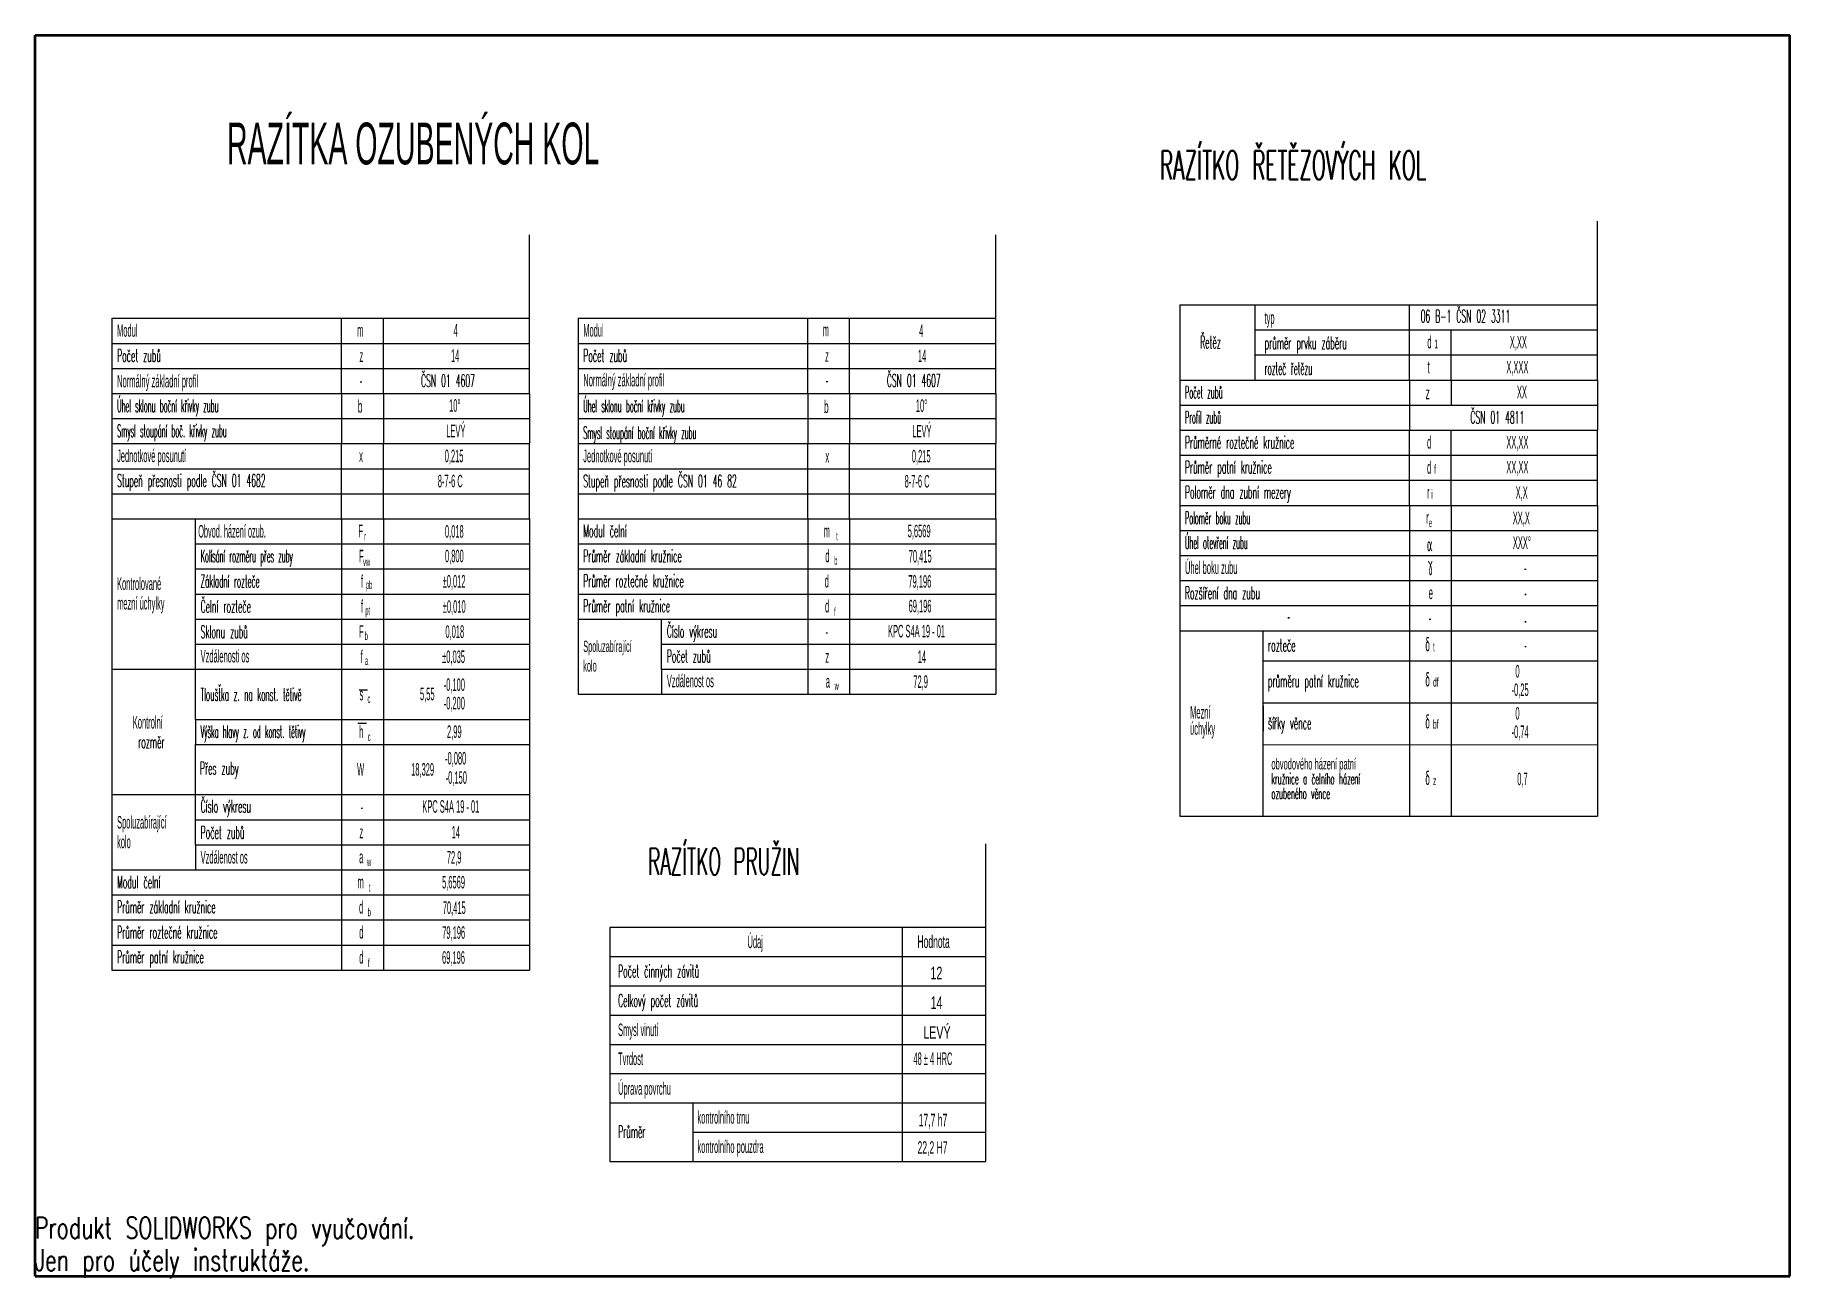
# Paper-space layout 'Razítka' of a CAD drawing. Header units: millimetres. Extents: x 0 to 420, y 0 to 297.
import ezdxf

# ---------------------------------------------------------------- set-up
doc = ezdxf.new("R2010")
doc.units = ezdxf.units.MM
doc.layers.add('1_-_SILNA', color=7, linetype='Continuous', lineweight=25)
doc.layers.add('2_-_SLABA', color=7, linetype='Continuous')
doc.styles.add('SLDTEXTSTYLE0', font='TXT', dxfattribs={"width": 0.44673, "bigfont": 'bigfont'})
doc.styles.add('SLDTEXTSTYLE1', font='TXT', dxfattribs={"width": 0.44673})
doc.styles.add('SLDTEXTSTYLE10', font='TXT', dxfattribs={"width": 0.7, "bigfont": 'bigfont'})
doc.styles.add('SLDTEXTSTYLE13', font='TXT', dxfattribs={"width": 0.510549, "bigfont": 'bigfont'})
doc.styles.add('SLDTEXTSTYLE14', font='TXT', dxfattribs={"width": 0.638186})
doc.styles.add('SLDTEXTSTYLE2', font='TXT', dxfattribs={"width": 0.414821})
doc.styles.add('SLDTEXTSTYLE3', font='TXT', dxfattribs={"width": 0.382911, "bigfont": 'bigfont'})
doc.styles.add('SLDTEXTSTYLE4', font='TXT', dxfattribs={"width": 0.414821, "bigfont": 'bigfont'})
doc.styles.add('SLDTEXTSTYLE5', font='TXT', dxfattribs={"width": 0.382911})
doc.styles.add('SLDTEXTSTYLE6', font='TXT', dxfattribs={"width": 0.510549})

psp = doc.layouts.new('Razítka')

# ---------------------------------------------------------------- texts
at = {"color": 7, "linetype": 'Continuous', "lineweight": 0, "char_height": 3, "attachment_point": 1}
for s, insert, style in [('4', (100.25, 228.05), 'SLDTEXTSTYLE1'), ('14', (99.62, 221.98), 'SLDTEXTSTYLE1'), ('ČSN 01 4607', (92.45, 216.01), 'SLDTEXTSTYLE0'), ('10°', (99.16, 210.07), 'SLDTEXTSTYLE1'), ('LEVÝ', (98.49, 203.97), 'SLDTEXTSTYLE1'), ('0,215', (98.12, 198), 'SLDTEXTSTYLE1'), ('8-7-6 C', (96.46, 191.98), 'SLDTEXTSTYLE1'), ('0,018', (98.17, 179.93), 'SLDTEXTSTYLE1'), ('0,800', (98.19, 174.05), 'SLDTEXTSTYLE1'), ('±0,012', (97.63, 168), 'SLDTEXTSTYLE1'), ('±0,010', (97.66, 161.95), 'SLDTEXTSTYLE1'), ('0,018', (98.29, 155.95), 'SLDTEXTSTYLE1'), ('±0,035', (97.51, 149.93), 'SLDTEXTSTYLE1'), ('-0,100', (97.88, 143.25), 'SLDTEXTSTYLE1'), ('5,55', (92.2, 141.02), 'SLDTEXTSTYLE1'), ('-0,200', (97.88, 138.83), 'SLDTEXTSTYLE1'), ('2,99', (98.67, 132.01), 'SLDTEXTSTYLE1'), ('18,329', (90.09, 122.97), 'SLDTEXTSTYLE1'), ('-0,080', (98.2, 125.64), 'SLDTEXTSTYLE1'), ('-0,150', (98.35, 121.02), 'SLDTEXTSTYLE1'), ('KPC S4A 19 - 01', (92.76, 114.1), 'SLDTEXTSTYLE1'), ('14', (99.78, 107.95), 'SLDTEXTSTYLE1'), ('72,9', (98.63, 101.92), 'SLDTEXTSTYLE1'), ('5,6569', (97.49, 95.98), 'SLDTEXTSTYLE1'), ('70,415', (97.66, 89.88), 'SLDTEXTSTYLE1'), ('79,196', (97.52, 83.93), 'SLDTEXTSTYLE1'), ('69,196', (97.48, 77.96), 'SLDTEXTSTYLE1')]:
    psp.add_mtext(s, dxfattribs=dict(at, insert=insert, style=style))
at = {"color": 7, "linetype": 'Continuous', "char_height": 5.1381, "attachment_point": 1, "style": 'SLDTEXTSTYLE10'}
for s, insert in [('Produkt SOLIDWORKS pro vyučování.', (0, 14.33)), ('Jen pro účely instruktáže.', (0, 6.62))]:
    psp.add_mtext(s, dxfattribs=dict(at, insert=insert))
at = {"layer": '1_-_SILNA', "color": 7, "attachment_point": 1}
for s, insert, char_height, style in [('RAZÍTKA OZUBENÝCH KOL', (46, 276.27), 10, 'SLDTEXTSTYLE6'), ('RAZÍTKO ŘETĚZOVÝCH KOL', (269.3, 269.55), 6.8792, 'SLDTEXTSTYLE13'), ('4', (211.67, 227.99), 3, 'SLDTEXTSTYLE1'), ('X,XX', (353.05, 225.22), 3, 'SLDTEXTSTYLE1'), ('14', (211.38, 221.95), 3, 'SLDTEXTSTYLE1'), ('10°', (210.89, 210.04), 3, 'SLDTEXTSTYLE1'), ('XX', (354.75, 213.28), 3, 'SLDTEXTSTYLE1'), ('LEVÝ', (210.05, 203.93), 3, 'SLDTEXTSTYLE1'), ('0,215', (209.92, 197.95), 3, 'SLDTEXTSTYLE1'), ('XX,XX', (352.22, 201.24), 3, 'SLDTEXTSTYLE1'), ('XX,XX', (352.22, 195.32), 3, 'SLDTEXTSTYLE1'), ('8-7-6 C', (208.19, 191.93), 3, 'SLDTEXTSTYLE1'), ('X,X', (354.45, 189.24), 3, 'SLDTEXTSTYLE1'), ('XX,X', (353.75, 183.15), 3, 'SLDTEXTSTYLE1'), ('5,6569', (208.93, 180.02), 3, 'SLDTEXTSTYLE1'), ('XXX°', (353.78, 177.26), 3, 'SLDTEXTSTYLE1'), ('70,415', (209.18, 173.99), 3, 'SLDTEXTSTYLE1'), ('79,196', (209.1, 167.96), 3, 'SLDTEXTSTYLE1'), ('69,196', (209.14, 162.06), 3, 'SLDTEXTSTYLE1'), ('KPC S4A 19 - 01', (204.22, 156.06), 3, 'SLDTEXTSTYLE1'), ('14', (211.33, 149.93), 3, 'SLDTEXTSTYLE1'), ('72,9', (210.28, 143.99), 3, 'SLDTEXTSTYLE1'), ('0', (354.38, 146.46), 3, 'SLDTEXTSTYLE1'), ('-0,25', (353.47, 142.05), 3, 'SLDTEXTSTYLE1'), ('0', (354.38, 136.4), 3, 'SLDTEXTSTYLE1'), ('-0,74', (353.47, 131.98), 3, 'SLDTEXTSTYLE1'), ('0,7', (354.82, 120.7), 3, 'SLDTEXTSTYLE1'), ('RAZÍTKO PRUŽIN', (146.76, 102.62), 6.35, 'SLDTEXTSTYLE13'), ('12', (214.38, 74.26), 3, 'SLDTEXTSTYLE14'), ('14', (214.41, 67.13), 3, 'SLDTEXTSTYLE14'), ('LEVÝ', (212.67, 59.99), 3, 'SLDTEXTSTYLE14'), ('48 ± 4 HRC', (210.29, 53.74), 3, 'SLDTEXTSTYLE1'), ('17,7 h7', (211.57, 39.04), 3, 'SLDTEXTSTYLE6'), ('22,2 H7', (211.29, 32.48), 3, 'SLDTEXTSTYLE6')]:
    psp.add_mtext(s, dxfattribs=dict(at, insert=insert, char_height=char_height, style=style))
at = {"layer": '1_-_SILNA', "char_height": 3, "attachment_point": 1}
for s, insert, style in [('X,XXX', (352.22, 219.24), 'SLDTEXTSTYLE1'), ('ČSN 01 4607', (203.93, 216.05), 'SLDTEXTSTYLE0')]:
    psp.add_mtext(s, dxfattribs=dict(at, insert=insert, style=style))

# ---------------------------------------------------------------- blocks, each defined once
blk = doc.blocks.new('SW_NOTE_0_62')
at = {"layer": '1_-_SILNA', "color": 0, "insert": (0, 3.87), "char_height": 3, "attachment_point": 1, "style": 'SLDTEXTSTYLE1'}
blk.add_mtext('Jednotkové posunutí', dxfattribs=at)
blk = doc.blocks.new('SW_NOTE_0_63')
at = {"layer": '1_-_SILNA', "color": 0, "insert": (0, 3.87), "char_height": 3, "attachment_point": 1, "style": 'SLDTEXTSTYLE1'}
blk.add_mtext('x', dxfattribs=at)
blk = doc.blocks.new('SW_NOTE_0_64')
at = {"layer": '1_-_SILNA', "color": 0, "insert": (0, 3.87), "char_height": 3, "attachment_point": 1, "style": 'SLDTEXTSTYLE0'}
blk.add_mtext('Stupeň přesnosti podle ČSN 01 46 82', dxfattribs=at)
blk = doc.blocks.new('SW_NOTE_0_65')
at = {"layer": '1_-_SILNA', "color": 0, "insert": (0, 3.87), "char_height": 3, "attachment_point": 1, "style": 'SLDTEXTSTYLE3'}
blk.add_mtext('Smysl stoupání boční křivky zubu', dxfattribs=at)
blk = doc.blocks.new('SW_NOTE_0_66')
at = {"layer": '1_-_SILNA', "color": 0, "insert": (0, 3.87), "char_height": 3, "attachment_point": 1, "style": 'SLDTEXTSTYLE6'}
blk.add_mtext('b', dxfattribs=at)
blk = doc.blocks.new('SW_NOTE_0_67')
at = {"layer": '1_-_SILNA', "color": 0, "insert": (0, 3.87), "char_height": 3, "attachment_point": 1, "style": 'SLDTEXTSTYLE2'}
blk.add_mtext('Normálný základní profil', dxfattribs=at)
blk = doc.blocks.new('SW_NOTE_0_68')
at = {"layer": '1_-_SILNA', "color": 0, "insert": (0, 3.87), "char_height": 3, "attachment_point": 1, "style": 'SLDTEXTSTYLE3'}
blk.add_mtext('Úhel sklonu boční křivky zubu', dxfattribs=at)
blk = doc.blocks.new('SW_NOTE_0_69')
at = {"layer": '1_-_SILNA', "color": 0, "insert": (0, 3.87), "char_height": 3, "attachment_point": 1, "style": 'SLDTEXTSTYLE0'}
blk.add_mtext('Počet zubů', dxfattribs=at)
blk = doc.blocks.new('SW_NOTE_0_70')
at = {"layer": '1_-_SILNA', "color": 0, "insert": (0, 3.87), "char_height": 3, "attachment_point": 1, "style": 'SLDTEXTSTYLE1'}
blk.add_mtext('Modul', dxfattribs=at)
blk = doc.blocks.new('SW_NOTE_0_71')
at = {"layer": '1_-_SILNA', "color": 0, "insert": (0, 3.87), "char_height": 3, "attachment_point": 1, "style": 'SLDTEXTSTYLE1'}
blk.add_mtext('-', dxfattribs=at)
blk = doc.blocks.new('SW_NOTE_0_72')
at = {"layer": '1_-_SILNA', "color": 0, "insert": (0, 3.87), "char_height": 3, "attachment_point": 1, "style": 'SLDTEXTSTYLE1'}
blk.add_mtext('m', dxfattribs=at)
blk = doc.blocks.new('SW_NOTE_0_73')
at = {"layer": '1_-_SILNA', "color": 0, "insert": (0, 3.87), "char_height": 3, "attachment_point": 1, "style": 'SLDTEXTSTYLE1'}
blk.add_mtext('z', dxfattribs=at)
blk = doc.blocks.new('SW_NOTE_0_74')
at = {"layer": '1_-_SILNA', "color": 0, "insert": (0.75, 2.58), "char_height": 2, "attachment_point": 1, "style": 'SLDTEXTSTYLE2'}
blk.add_mtext('w', dxfattribs=at)
blk = doc.blocks.new('SW_NOTE_0_75')
at = {"layer": '1_-_SILNA', "color": 0, "insert": (0.75, 2.58), "char_height": 2, "attachment_point": 1, "style": 'SLDTEXTSTYLE2'}
blk.add_mtext('t', dxfattribs=at)
blk = doc.blocks.new('SW_NOTE_0_76')
at = {"layer": '1_-_SILNA', "color": 0, "insert": (0.75, 2.58), "char_height": 2, "attachment_point": 1, "style": 'SLDTEXTSTYLE2'}
blk.add_mtext('f', dxfattribs=at)
blk = doc.blocks.new('SW_NOTE_0_77')
at = {"layer": '1_-_SILNA', "color": 0, "insert": (0.75, 2.58), "char_height": 2, "attachment_point": 1, "style": 'SLDTEXTSTYLE2'}
blk.add_mtext('b', dxfattribs=at)
blk = doc.blocks.new('SW_NOTE_0_78')
at = {"layer": '1_-_SILNA', "color": 0, "insert": (0, 3.87), "char_height": 3, "attachment_point": 1, "style": 'SLDTEXTSTYLE1'}
blk.add_mtext('-', dxfattribs=at)
blk = doc.blocks.new('SW_NOTE_0_79')
at = {"layer": '1_-_SILNA', "color": 0, "insert": (0, 3.87), "char_height": 3, "attachment_point": 1, "style": 'SLDTEXTSTYLE0'}
blk.add_mtext('Modul čelní', dxfattribs=at)
blk = doc.blocks.new('SW_NOTE_0_80')
at = {"layer": '1_-_SILNA', "color": 0, "insert": (0, 3.87), "char_height": 3, "attachment_point": 1, "style": 'SLDTEXTSTYLE0'}
blk.add_mtext('Průměr základní kružnice', dxfattribs=at)
blk = doc.blocks.new('SW_NOTE_0_81')
at = {"layer": '1_-_SILNA', "color": 0, "insert": (0, 3.87), "char_height": 3, "attachment_point": 1, "style": 'SLDTEXTSTYLE0'}
blk.add_mtext('Průměr roztečné kružnice', dxfattribs=at)
blk = doc.blocks.new('SW_NOTE_0_82')
at = {"layer": '1_-_SILNA', "color": 0, "insert": (0, 3.87), "char_height": 3, "attachment_point": 1, "style": 'SLDTEXTSTYLE0'}
blk.add_mtext('Průměr patní kružnice', dxfattribs=at)
blk = doc.blocks.new('SW_NOTE_0_83')
at = {"layer": '1_-_SILNA', "color": 0, "insert": (0, 3.87), "char_height": 3, "attachment_point": 1, "style": 'SLDTEXTSTYLE1'}
blk.add_mtext('d', dxfattribs=at)
blk = doc.blocks.new('SW_NOTE_0_84')
at = {"layer": '1_-_SILNA', "color": 0, "insert": (0, 3.87), "char_height": 3, "attachment_point": 1, "style": 'SLDTEXTSTYLE1'}
blk.add_mtext('m', dxfattribs=at)
blk = doc.blocks.new('SW_NOTE_0_85')
at = {"layer": '1_-_SILNA', "color": 0, "insert": (0, 3.87), "char_height": 3, "attachment_point": 1, "style": 'SLDTEXTSTYLE1'}
blk.add_mtext('d', dxfattribs=at)
blk = doc.blocks.new('SW_NOTE_0_86')
at = {"layer": '1_-_SILNA', "color": 0, "insert": (0, 3.87), "char_height": 3, "attachment_point": 1, "style": 'SLDTEXTSTYLE1'}
blk.add_mtext('d', dxfattribs=at)
blk = doc.blocks.new('SW_NOTE_0_87')
at = {"layer": '1_-_SILNA', "color": 0, "insert": (0, 3.87), "char_height": 3, "attachment_point": 1, "style": 'SLDTEXTSTYLE1'}
blk.add_mtext('a', dxfattribs=at)
blk = doc.blocks.new('SW_NOTE_0_88')
at = {"layer": '1_-_SILNA', "color": 0, "insert": (0, 3.87), "char_height": 3, "attachment_point": 1, "style": 'SLDTEXTSTYLE1'}
blk.add_mtext('z', dxfattribs=at)
blk = doc.blocks.new('SW_NOTE_0_89')
at = {"layer": '1_-_SILNA', "color": 0, "insert": (0, 3.48), "char_height": 2.7, "attachment_point": 1, "style": 'SLDTEXTSTYLE1'}
blk.add_mtext('kolo', dxfattribs=at)
blk = doc.blocks.new('SW_NOTE_0_90')
at = {"layer": '1_-_SILNA', "color": 0, "insert": (0, 3.48), "char_height": 2.7, "attachment_point": 1, "style": 'SLDTEXTSTYLE1'}
blk.add_mtext('Spoluzabírající', dxfattribs=at)
blk = doc.blocks.new('SW_NOTE_0_91')
at = {"layer": '1_-_SILNA', "color": 0, "insert": (0, 3.87), "char_height": 3, "attachment_point": 1, "style": 'SLDTEXTSTYLE1'}
blk.add_mtext('Vzdálenost os', dxfattribs=at)
blk = doc.blocks.new('SW_NOTE_0_92')
at = {"layer": '1_-_SILNA', "color": 0, "insert": (0, 3.87), "char_height": 3, "attachment_point": 1, "style": 'SLDTEXTSTYLE0'}
blk.add_mtext('Počet zubů', dxfattribs=at)
blk = doc.blocks.new('SW_NOTE_0_93')
at = {"layer": '1_-_SILNA', "color": 0, "insert": (0, 3.87), "char_height": 3, "attachment_point": 1, "style": 'SLDTEXTSTYLE0'}
blk.add_mtext('Číslo výkresu', dxfattribs=at)
blk = doc.blocks.new('Blok18')
at = {"layer": '1_-_SILNA', "color": 7, "linetype": 'Continuous'}
for p, q in [((100, 90), (100, 110)), ((0, 90), (100, 90)), ((0, 90), (0, 72)), ((55, 72), (55, 90)), ((65, 72), (65, 90)), ((100, 72), (100, 90)), ((0, 72), (0, 66)), ((55, 72), (55, 66)), ((65, 72), (65, 66)), ((100, 72), (100, 66)), ((0, 66), (0, 60)), ((55, 66), (55, 60)), ((65, 66), (65, 60)), ((100, 66), (100, 60)), ((0, 60), (0, 54)), ((55, 42), (55, 60)), ((65, 42), (65, 60)), ((100, 42), (100, 60)), ((0, 54), (0, 42)), ((0, 42), (0, 36)), ((0, 42), (100, 42)), ((55, 42), (55, 36)), ((65, 42), (65, 36)), ((100, 42), (100, 36)), ((0, 36), (0, 24)), ((55, 36), (55, 24)), ((65, 36), (65, 24)), ((100, 36), (100, 24)), ((0, 24), (0, 18)), ((55, 24), (55, 18)), ((65, 24), (65, 18)), ((100, 24), (100, 18)), ((0, 18), (0, 0)), ((55, 18), (55, 0)), ((65, 18), (65, 0)), ((100, 18), (100, 0)), ((0, 0), (100, 0))]:
    blk.add_line(p, q, dxfattribs=at)
at = {"layer": '2_-_SLABA', "color": 7, "linetype": 'Continuous'}
for p, q in [((0, 84), (100, 84)), ((0, 78), (100, 78)), ((0, 72), (100, 72)), ((0, 66), (100, 66)), ((0, 60), (100, 60)), ((0, 54), (100, 54)), ((0, 48), (100, 48)), ((0, 36), (100, 36)), ((0, 30), (100, 30)), ((0, 24), (100, 24)), ((0, 18), (100, 18)), ((20, 6), (20, 18)), ((20, 12), (100, 12)), ((20, 6), (100, 6)), ((20, 6), (20, 0))]:
    blk.add_line(p, q, dxfattribs=at)
at = {"layer": '1_-_SILNA', "color": 7}
for name, p in [('SW_NOTE_0_70', (1.25, 84.74)), ('SW_NOTE_0_72', (58.56, 84.82)), ('SW_NOTE_0_69', (1.25, 78.71)), ('SW_NOTE_0_73', (59.13, 78.71)), ('SW_NOTE_0_67', (1.25, 72.83)), ('SW_NOTE_0_68', (1.25, 66.65)), ('SW_NOTE_0_71', (59.28, 72.83)), ('SW_NOTE_0_66', (58.85, 66.46)), ('SW_NOTE_0_65', (1.25, 60.25)), ('SW_NOTE_0_62', (1.25, 54.67)), ('SW_NOTE_0_63', (59.21, 54.59)), ('SW_NOTE_0_64', (1.25, 48.68)), ('SW_NOTE_0_79', (1.25, 36.77)), ('SW_NOTE_0_84', (58.8, 36.69)), ('SW_NOTE_0_75', (61.01, 36.29)), ('SW_NOTE_0_80', (1.25, 30.74)), ('SW_NOTE_0_85', (59.19, 30.74)), ('SW_NOTE_0_77', (60.55, 30.42)), ('SW_NOTE_0_81', (1.25, 24.79)), ('SW_NOTE_0_86', (59.04, 24.71)), ('SW_NOTE_0_82', (1.25, 18.81)), ('SW_NOTE_0_83', (59.11, 18.73)), ('SW_NOTE_0_93', (21.25, 12.71)), ('SW_NOTE_0_76', (60.51, 18.14)), ('SW_NOTE_0_90', (1.25, 9.36)), ('SW_NOTE_0_78', (59.25, 12.64)), ('SW_NOTE_0_92', (21.25, 6.78)), ('SW_NOTE_0_88', (59.19, 6.68)), ('SW_NOTE_0_89', (1.25, 4.67)), ('SW_NOTE_0_91', (21.25, 0.84)), ('SW_NOTE_0_87', (59.29, 0.74)), ('SW_NOTE_0_74', (60.66, 0.47))]:
    blk.add_blockref(name, p, dxfattribs=at)
blk = doc.blocks.new('SW_NOTE_0_94')
at = {"layer": '1_-_SILNA', "color": 0, "insert": (0, 3.87), "char_height": 3, "attachment_point": 1, "style": 'SLDTEXTSTYLE6'}
blk.add_mtext('Hodnota', dxfattribs=at)
blk = doc.blocks.new('SW_NOTE_0_95')
at = {"layer": '1_-_SILNA', "color": 0, "insert": (0, 3.87), "char_height": 3, "attachment_point": 1, "style": 'SLDTEXTSTYLE1'}
blk.add_mtext('kontrolního pouzdra', dxfattribs=at)
blk = doc.blocks.new('SW_NOTE_0_96')
at = {"layer": '1_-_SILNA', "color": 0, "insert": (0, 3.87), "char_height": 3, "attachment_point": 1, "style": 'SLDTEXTSTYLE1'}
blk.add_mtext('kontrolního trnu', dxfattribs=at)
blk = doc.blocks.new('SW_NOTE_0_97')
at = {"layer": '1_-_SILNA', "color": 0, "insert": (0, 3.87), "char_height": 3, "attachment_point": 1, "style": 'SLDTEXTSTYLE0'}
blk.add_mtext('Průměr', dxfattribs=at)
blk = doc.blocks.new('SW_NOTE_0_98')
at = {"layer": '1_-_SILNA', "color": 0, "insert": (0, 3.87), "char_height": 3, "attachment_point": 1, "style": 'SLDTEXTSTYLE1'}
blk.add_mtext('Úprava povrchu', dxfattribs=at)
blk = doc.blocks.new('SW_NOTE_0_99')
at = {"layer": '1_-_SILNA', "color": 0, "insert": (0, 3.87), "char_height": 3, "attachment_point": 1, "style": 'SLDTEXTSTYLE1'}
blk.add_mtext('Smysl vinutí', dxfattribs=at)
blk = doc.blocks.new('SW_NOTE_0_100')
at = {"layer": '1_-_SILNA', "color": 0, "insert": (0, 3.87), "char_height": 3, "attachment_point": 1, "style": 'SLDTEXTSTYLE0'}
blk.add_mtext('Celkový počet závitů', dxfattribs=at)
blk = doc.blocks.new('SW_NOTE_0_101')
at = {"layer": '1_-_SILNA', "color": 0, "insert": (0, 3.87), "char_height": 3, "attachment_point": 1, "style": 'SLDTEXTSTYLE0'}
blk.add_mtext('Počet činných závitů', dxfattribs=at)
blk = doc.blocks.new('SW_NOTE_0_102')
at = {"layer": '1_-_SILNA', "color": 0, "insert": (0, 3.87), "char_height": 3, "attachment_point": 1, "style": 'SLDTEXTSTYLE1'}
blk.add_mtext('Údaj', dxfattribs=at)
blk = doc.blocks.new('SW_NOTE_0_103')
at = {"layer": '1_-_SILNA', "color": 0, "insert": (0, 3.87), "char_height": 3, "attachment_point": 1, "style": 'SLDTEXTSTYLE1'}
blk.add_mtext('Tvrdost', dxfattribs=at)
blk = doc.blocks.new('Blok19')
at = {"layer": '1_-_SILNA', "color": 7, "linetype": 'Continuous'}
for p, q in [((90, 56), (90, 76)), ((0, 56), (0, 0)), ((90, 56), (0, 56)), ((90, 0), (90, 56)), ((0, 49), (90, 49)), ((0, 0), (90, 0))]:
    blk.add_line(p, q, dxfattribs=at)
at = {"layer": '2_-_SLABA', "color": 7, "linetype": 'Continuous'}
for p, q in [((70, 56), (70, 0)), ((0, 42), (90, 42)), ((0, 35), (90, 35)), ((0, 28), (90, 28)), ((0, 21), (90, 21)), ((0, 14), (90, 14)), ((20, 0), (20, 14)), ((20, 7), (90, 7))]:
    blk.add_line(p, q, dxfattribs=at)
at = {"layer": '1_-_SILNA', "color": 7}
for name, p in [('SW_NOTE_0_102', (32.98, 50.18)), ('SW_NOTE_0_94', (73.65, 50.2)), ('SW_NOTE_0_101', (2, 43.16)), ('SW_NOTE_0_100', (2, 36.14)), ('SW_NOTE_0_99', (2, 29.12)), ('SW_NOTE_0_103', (2, 22.2)), ('SW_NOTE_0_98', (2, 15.08)), ('SW_NOTE_0_97', (2, 4.74)), ('SW_NOTE_0_96', (21, 8.16)), ('SW_NOTE_0_95', (21, 1.14))]:
    blk.add_blockref(name, p, dxfattribs=at)
blk = doc.blocks.new('SW_NOTE_0_104')
at = {"layer": '1_-_SILNA', "color": 0, "insert": (0, 3.87), "char_height": 3, "attachment_point": 1, "style": 'SLDTEXTSTYLE0'}
blk.add_mtext('šířky věnce', dxfattribs=at)
blk = doc.blocks.new('SW_NOTE_0_105')
at = {"layer": '1_-_SILNA', "color": 0, "attachment_point": 1}
for s, insert, char_height, style in [('δ', (0, 4.43), 3.44, 'SLDTEXTSTYLE0'), ('z', (1.88, 3.1), 2.12, 'SLDTEXTSTYLE1')]:
    blk.add_mtext(s, dxfattribs=dict(at, insert=insert, char_height=char_height, style=style))
blk = doc.blocks.new('SW_NOTE_0_106')
at = {"layer": '1_-_SILNA', "color": 0, "attachment_point": 1}
for s, insert, char_height, style in [('δ', (0, 4.43), 3.44, 'SLDTEXTSTYLE0'), ('bf', (1.88, 3.1), 2.117, 'SLDTEXTSTYLE1')]:
    blk.add_mtext(s, dxfattribs=dict(at, insert=insert, char_height=char_height, style=style))
blk = doc.blocks.new('SW_NOTE_0_107')
at = {"layer": '1_-_SILNA', "color": 0, "attachment_point": 1}
for s, insert, char_height, style in [('δ', (0, 4.43), 3.44, 'SLDTEXTSTYLE0'), ('df', (1.88, 3.1), 2.117, 'SLDTEXTSTYLE1')]:
    blk.add_mtext(s, dxfattribs=dict(at, insert=insert, char_height=char_height, style=style))
blk = doc.blocks.new('SW_NOTE_0_108')
at = {"layer": '1_-_SILNA', "color": 0, "insert": (0, 3.87), "char_height": 3, "attachment_point": 1, "style": 'SLDTEXTSTYLE0'}
blk.add_mtext('průměru patní kružnice', dxfattribs=at)
blk = doc.blocks.new('SW_NOTE_0_109')
at = {"layer": '1_-_SILNA', "color": 0, "char_height": 3, "attachment_point": 1, "style": 'SLDTEXTSTYLE1'}
for s, insert in [('úchylky', (0, -0.01)), ('Mezní', (0, 3.87))]:
    blk.add_mtext(s, dxfattribs=dict(at, insert=insert))
blk = doc.blocks.new('SW_NOTE_0_110')
at = {"layer": '1_-_SILNA', "color": 0, "insert": (0, 3.87), "char_height": 3, "attachment_point": 1, "style": 'SLDTEXTSTYLE0'}
blk.add_mtext('rozteče', dxfattribs=at)
blk = doc.blocks.new('SW_NOTE_0_111')
at = {"layer": '1_-_SILNA', "color": 0, "insert": (0, 3.87), "char_height": 3, "attachment_point": 1, "style": 'SLDTEXTSTYLE1'}
blk.add_mtext('-', dxfattribs=at)
blk = doc.blocks.new('SW_NOTE_0_112')
at = {"layer": '1_-_SILNA', "color": 0, "attachment_point": 1, "style": 'SLDTEXTSTYLE1'}
for s, insert, char_height in [('r', (0, 3.87), 3), ('i', (1.01, 3), 2.12)]:
    blk.add_mtext(s, dxfattribs=dict(at, insert=insert, char_height=char_height))
blk = doc.blocks.new('SW_NOTE_0_113')
at = {"layer": '1_-_SILNA', "color": 0, "insert": (0, 3.87), "char_height": 3, "attachment_point": 1, "style": 'SLDTEXTSTYLE0'}
blk.add_mtext('Poloměr dna zubní mezery', dxfattribs=at)
blk = doc.blocks.new('SW_NOTE_0_114')
at = {"layer": '1_-_SILNA', "color": 0, "attachment_point": 1, "style": 'SLDTEXTSTYLE1'}
for s, insert, char_height in [('d', (0, 3.87), 3), ('f', (1.69, 3), 2.12)]:
    blk.add_mtext(s, dxfattribs=dict(at, insert=insert, char_height=char_height))
blk = doc.blocks.new('SW_NOTE_0_115')
at = {"layer": '1_-_SILNA', "color": 0, "insert": (0, 3.87), "char_height": 3, "attachment_point": 1, "style": 'SLDTEXTSTYLE1'}
blk.add_mtext('typ', dxfattribs=at)
blk = doc.blocks.new('SW_NOTE_0_116')
at = {"layer": '1_-_SILNA', "color": 0, "insert": (0, 3.87), "char_height": 3, "attachment_point": 1, "style": 'SLDTEXTSTYLE4'}
blk.add_mtext('rozteč řetězu', dxfattribs=at)
blk = doc.blocks.new('SW_NOTE_0_117')
at = {"layer": '1_-_SILNA', "color": 0, "insert": (0, 3.87), "char_height": 3, "attachment_point": 1, "style": 'SLDTEXTSTYLE0'}
blk.add_mtext('průměr prvku záběru', dxfattribs=at)
blk = doc.blocks.new('SW_NOTE_0_118')
at = {"layer": '1_-_SILNA', "color": 0, "insert": (0, 3.87), "char_height": 3, "attachment_point": 1, "style": 'SLDTEXTSTYLE0'}
blk.add_mtext('Řetěz', dxfattribs=at)
blk = doc.blocks.new('SW_NOTE_0_119')
at = {"layer": '1_-_SILNA', "color": 0, "char_height": 2.6458, "attachment_point": 1}
for s, insert, style in [('obvodového házení patní', (0, 3.41), 'SLDTEXTSTYLE1'), ('kružnice a čelního házení', (0, -0.12), 'SLDTEXTSTYLE0'), ('ozubeného věnce', (0, -3.64), 'SLDTEXTSTYLE0')]:
    blk.add_mtext(s, dxfattribs=dict(at, insert=insert, style=style))
blk = doc.blocks.new('SW_NOTE_0_120')
at = {"layer": '1_-_SILNA', "color": 0, "insert": (0, 3.87), "char_height": 3, "attachment_point": 1, "style": 'SLDTEXTSTYLE0'}
blk.add_mtext('Průměrné roztečné kružnice', dxfattribs=at)
blk = doc.blocks.new('SW_NOTE_0_121')
at = {"layer": '1_-_SILNA', "color": 0, "insert": (0, 3.87), "char_height": 3, "attachment_point": 1, "style": 'SLDTEXTSTYLE1'}
blk.add_mtext('d', dxfattribs=at)
blk = doc.blocks.new('SW_NOTE_0_122')
at = {"layer": '1_-_SILNA', "color": 0, "insert": (0, 3.87), "char_height": 3, "attachment_point": 1, "style": 'SLDTEXTSTYLE0'}
blk.add_mtext('Průměr patní kružnice', dxfattribs=at)
blk = doc.blocks.new('SW_NOTE_0_123')
at = {"layer": '1_-_SILNA', "color": 0, "insert": (0, 3.87), "char_height": 3, "attachment_point": 1, "style": 'SLDTEXTSTYLE3'}
blk.add_mtext('Profil zubů', dxfattribs=at)
blk = doc.blocks.new('SW_NOTE_0_124')
at = {"layer": '1_-_SILNA', "color": 0, "insert": (0, 3.87), "char_height": 3, "attachment_point": 1, "style": 'SLDTEXTSTYLE6'}
blk.add_mtext('z', dxfattribs=at)
blk = doc.blocks.new('SW_NOTE_0_125')
at = {"layer": '1_-_SILNA', "color": 0, "insert": (0, 3.87), "char_height": 3, "attachment_point": 1, "style": 'SLDTEXTSTYLE3'}
blk.add_mtext('Počet zubů', dxfattribs=at)
blk = doc.blocks.new('SW_NOTE_0_126')
at = {"layer": '1_-_SILNA', "color": 0, "insert": (0, 3.87), "char_height": 3, "attachment_point": 1, "style": 'SLDTEXTSTYLE1'}
blk.add_mtext('t', dxfattribs=at)
blk = doc.blocks.new('SW_NOTE_0_127')
at = {"layer": '1_-_SILNA', "color": 0, "insert": (0, 3.87), "char_height": 3, "attachment_point": 1, "style": 'SLDTEXTSTYLE0'}
blk.add_mtext('06 B-1 ČSN 02 3311', dxfattribs=at)
blk = doc.blocks.new('SW_NOTE_0_128')
at = {"layer": '1_-_SILNA', "color": 0, "attachment_point": 1, "style": 'SLDTEXTSTYLE1'}
for s, insert, char_height in [('d', (0, 3.87), 3), ('1', (1.69, 3), 2.12)]:
    blk.add_mtext(s, dxfattribs=dict(at, insert=insert, char_height=char_height))
blk = doc.blocks.new('SW_NOTE_0_129')
at = {"layer": '1_-_SILNA', "color": 0, "insert": (0, 3.87), "char_height": 3, "attachment_point": 1, "style": 'SLDTEXTSTYLE3'}
blk.add_mtext('Poloměr boku zubu', dxfattribs=at)
blk = doc.blocks.new('SW_NOTE_0_130')
at = {"layer": '1_-_SILNA', "color": 0, "insert": (0, 2.58), "char_height": 2, "attachment_point": 1, "style": 'SLDTEXTSTYLE2'}
blk.add_mtext('e', dxfattribs=at)
blk = doc.blocks.new('SW_NOTE_0_131')
at = {"layer": '1_-_SILNA', "color": 0, "insert": (0, 3.87), "char_height": 3, "attachment_point": 1, "style": 'SLDTEXTSTYLE1'}
blk.add_mtext('r', dxfattribs=at)
blk = doc.blocks.new('SW_NOTE_0_132')
at = {"layer": '1_-_SILNA', "color": 0, "insert": (0, 3.87), "char_height": 3, "attachment_point": 1, "style": 'SLDTEXTSTYLE3'}
blk.add_mtext('Úhel otevření zubu', dxfattribs=at)
blk = doc.blocks.new('SW_NOTE_0_133')
at = {"layer": '1_-_SILNA', "color": 0, "insert": (0, 4.43), "char_height": 3.44, "attachment_point": 1, "style": 'SLDTEXTSTYLE0'}
blk.add_mtext('α', dxfattribs=at)
blk = doc.blocks.new('SW_NOTE_0_134')
at = {"layer": '1_-_SILNA', "color": 0, "insert": (0.48, 3.87), "char_height": 3, "attachment_point": 2, "style": 'SLDTEXTSTYLE1'}
blk.add_mtext('-', dxfattribs=at)
blk = doc.blocks.new('SW_NOTE_0_135')
at = {"layer": '1_-_SILNA', "color": 0, "insert": (0, 3.87), "char_height": 3, "attachment_point": 1, "style": 'SLDTEXTSTYLE0'}
blk.add_mtext('Rozšíření dna zubu', dxfattribs=at)
blk = doc.blocks.new('SW_NOTE_0_136')
at = {"layer": '1_-_SILNA', "color": 0, "attachment_point": 1}
for s, insert, char_height, style in [('δ', (0, 4.43), 3.44, 'SLDTEXTSTYLE0'), ('t', (1.88, 3.1), 2.12, 'SLDTEXTSTYLE1')]:
    blk.add_mtext(s, dxfattribs=dict(at, insert=insert, char_height=char_height, style=style))
blk = doc.blocks.new('SW_NOTE_0_137')
at = {"layer": '1_-_SILNA', "color": 0, "insert": (0, 4.43), "char_height": 3.44, "attachment_point": 1, "style": 'SLDTEXTSTYLE0'}
blk.add_mtext('γ', dxfattribs=at)
blk = doc.blocks.new('SW_NOTE_0_138')
at = {"layer": '1_-_SILNA', "color": 0, "insert": (0, 3.87), "char_height": 3, "attachment_point": 1, "style": 'SLDTEXTSTYLE1'}
blk.add_mtext('e', dxfattribs=at)
blk = doc.blocks.new('SW_NOTE_0_139')
at = {"layer": '1_-_SILNA', "color": 0, "insert": (0, 3.87), "char_height": 3, "attachment_point": 1, "style": 'SLDTEXTSTYLE2'}
blk.add_mtext('Úhel boku zubu', dxfattribs=at)
blk = doc.blocks.new('SW_NOTE_0_140')
at = {"layer": '1_-_SILNA', "color": 0, "insert": (0, 3.87), "char_height": 3, "attachment_point": 1, "style": 'SLDTEXTSTYLE1'}
blk.add_mtext('-', dxfattribs=at)
blk = doc.blocks.new('SW_NOTE_0_141')
at = {"layer": '1_-_SILNA', "color": 0, "insert": (8.96, 3.87), "char_height": 3, "attachment_point": 2, "style": 'SLDTEXTSTYLE0'}
blk.add_mtext('ČSN 01 4811', dxfattribs=at)
blk = doc.blocks.new('SW_NOTE_0_142')
at = {"layer": '1_-_SILNA', "color": 0, "insert": (0, 3.87), "char_height": 3, "attachment_point": 1, "style": 'SLDTEXTSTYLE1'}
blk.add_mtext('-', dxfattribs=at)
blk = doc.blocks.new('SW_NOTE_0_143')
at = {"layer": '1_-_SILNA', "color": 0, "insert": (0, 3.87), "char_height": 3, "attachment_point": 1, "style": 'SLDTEXTSTYLE1'}
blk.add_mtext('-', dxfattribs=at)
blk = doc.blocks.new('SW_NOTE_0_144')
at = {"layer": '1_-_SILNA', "color": 0, "insert": (0, 3.87), "char_height": 3, "attachment_point": 1, "style": 'SLDTEXTSTYLE1'}
blk.add_mtext('-', dxfattribs=at)
blk = doc.blocks.new('Blok62')
at = {"color": 7, "linetype": 'Continuous', "lineweight": 18}
blk.add_line((294.04, 127.34), (374.04, 127.34), dxfattribs=at)
at = {"layer": '1_-_SILNA', "color": 7, "linetype": 'Continuous'}
for p, q in [((374.04, 232.66), (374.04, 252.66)), ((274.04, 232.66), (274.04, 214.66)), ((274.04, 232.66), (374.04, 232.66)), ((329.04, 214.66), (329.04, 232.66)), ((374.04, 214.66), (374.04, 232.66)), ((339.04, 214.66), (339.04, 226.66)), ((274.04, 214.66), (274.04, 208.66)), ((274.04, 214.66), (374.04, 214.66)), ((329.04, 214.66), (329.04, 208.66)), ((339.04, 214.66), (339.04, 208.66)), ((374.04, 214.66), (374.04, 208.66)), ((274.04, 208.66), (274.04, 202.66)), ((329.04, 208.66), (329.04, 202.66)), ((374.04, 208.66), (374.04, 202.66)), ((274.04, 202.66), (274.04, 196.66)), ((329.04, 184.66), (329.04, 202.66)), ((339.04, 184.66), (339.04, 202.66)), ((374.04, 184.66), (374.04, 202.66)), ((274.04, 196.66), (274.04, 184.66)), ((274.04, 184.66), (274.04, 110.25)), ((329.04, 184.66), (329.04, 178.66)), ((339.04, 184.66), (339.04, 178.66)), ((374.04, 184.66), (374.04, 178.66)), ((329.04, 178.66), (329.04, 136.66)), ((339.04, 178.66), (339.04, 136.66)), ((374.04, 178.66), (374.04, 136.66)), ((329.04, 136.66), (329.04, 130.66)), ((339.04, 136.66), (339.04, 130.66)), ((374.04, 136.66), (374.04, 130.66)), ((329.04, 130.66), (329.04, 110.25)), ((339.04, 130.66), (339.04, 110.25)), ((374.04, 130.66), (374.04, 110.25)), ((274.04, 110.25), (374.04, 110.25))]:
    blk.add_line(p, q, dxfattribs=at)
at = {"layer": '1_-_SILNA'}
blk.add_line((292.02, 232.66), (292.02, 214.66), dxfattribs=at)
at = {"layer": '2_-_SLABA', "color": 7, "linetype": 'Continuous'}
for p, q in [((292.02, 226.66), (374.04, 226.66)), ((292.02, 220.66), (374.04, 220.66)), ((274.04, 208.66), (374.04, 208.66)), ((274.04, 202.66), (374.04, 202.66)), ((274.04, 196.66), (374.04, 196.66)), ((274.04, 190.66), (374.04, 190.66)), ((274.04, 184.66), (374.04, 184.66)), ((274.04, 178.66), (374.04, 178.66)), ((274.04, 172.66), (374.04, 172.66)), ((274.04, 166.66), (374.04, 166.66)), ((274.04, 160.66), (374.04, 160.66)), ((274.04, 154.66), (374.04, 154.66)), ((294.04, 110.25), (294.04, 154.66)), ((294.04, 147.46), (374.04, 147.46)), ((294.04, 137.4), (374.04, 137.4)), ((294.04, 136.66), (294.04, 130.66))]:
    blk.add_line(p, q, dxfattribs=at)
at = {"layer": '1_-_SILNA', "color": 7}
for name, p in [('SW_NOTE_0_127', (331.7, 227.58)), ('SW_NOTE_0_115', (294.34, 227.21)), ('SW_NOTE_0_118', (278.93, 221.36)), ('SW_NOTE_0_117', (294.34, 221.18)), ('SW_NOTE_0_128', (333.31, 221.36)), ('SW_NOTE_0_116', (294.34, 215.07)), ('SW_NOTE_0_126', (333.38, 215.38)), ('SW_NOTE_0_125', (275.29, 209.36)), ('SW_NOTE_0_124', (332.88, 209.2)), ('SW_NOTE_0_123', (275.29, 203.37)), ('SW_NOTE_0_141', (341.09, 203.37)), ('SW_NOTE_0_120', (275.29, 197.37)), ('SW_NOTE_0_121', (333.24, 197.37)), ('SW_NOTE_0_122', (275.29, 191.46)), ('SW_NOTE_0_114', (333.24, 191.37)), ('SW_NOTE_0_113', (275.29, 185.46)), ('SW_NOTE_0_112', (333.24, 185.37)), ('SW_NOTE_0_129', (275.29, 179.3)), ('SW_NOTE_0_131', (333.04, 179.38)), ('SW_NOTE_0_130', (333.67, 178.88)), ('SW_NOTE_0_132', (275.29, 173.39)), ('SW_NOTE_0_133', (333.19, 172.66)), ('SW_NOTE_0_139', (275.29, 167.37)), ('SW_NOTE_0_137', (333.36, 167.96)), ('SW_NOTE_0_142', (356.46, 167.35)), ('SW_NOTE_0_135', (275.29, 161.35)), ('SW_NOTE_0_138', (333.64, 161.36)), ('SW_NOTE_0_140', (356.5, 161.3)), ('SW_NOTE_0_134', (299.64, 155.72)), ('SW_NOTE_0_111', (333.64, 155.36)), ('SW_NOTE_0_143', (356.5, 154.77)), ('SW_NOTE_0_110', (295.16, 148.83)), ('SW_NOTE_0_136', (332.78, 148.73)), ('SW_NOTE_0_144', (356.5, 148.83)), ('SW_NOTE_0_108', (295.16, 140.26)), ('SW_NOTE_0_107', (332.78, 140.31)), ('SW_NOTE_0_109', (276.53, 132.77)), ('SW_NOTE_0_106', (332.78, 130.24)), ('SW_NOTE_0_104', (295.16, 130.2)), ('SW_NOTE_0_119', (295.98, 120.69)), ('SW_NOTE_0_105', (332.78, 116.73))]:
    blk.add_blockref(name, p, dxfattribs=at)
blk = doc.blocks.new('SW_NOTE_0')
at = {"layer": '1_-_SILNA', "color": 0, "insert": (0, 3.87), "char_height": 3, "attachment_point": 1, "style": 'SLDTEXTSTYLE0'}
blk.add_mtext('Číslo výkresu', dxfattribs=at)
blk = doc.blocks.new('SW_NOTE_0_1')
at = {"layer": '1_-_SILNA', "color": 0, "insert": (0, 3.87), "char_height": 3, "attachment_point": 1, "style": 'SLDTEXTSTYLE0'}
blk.add_mtext('Počet zubů', dxfattribs=at)
blk = doc.blocks.new('SW_NOTE_0_2')
at = {"layer": '1_-_SILNA', "color": 0, "insert": (0, 3.87), "char_height": 3, "attachment_point": 1, "style": 'SLDTEXTSTYLE1'}
blk.add_mtext('Vzdálenost os', dxfattribs=at)
blk = doc.blocks.new('SW_NOTE_0_3')
at = {"layer": '1_-_SILNA', "color": 0, "insert": (0, 3.87), "char_height": 3, "attachment_point": 1, "style": 'SLDTEXTSTYLE1'}
blk.add_mtext('kolo', dxfattribs=at)
blk = doc.blocks.new('SW_NOTE_0_4')
at = {"layer": '1_-_SILNA', "color": 0, "insert": (0, 3.87), "char_height": 3, "attachment_point": 1, "style": 'SLDTEXTSTYLE1'}
blk.add_mtext('Spoluzabírající', dxfattribs=at)
blk = doc.blocks.new('SW_NOTE_0_5')
at = {"layer": '1_-_SILNA', "color": 0, "insert": (0, 3.87), "char_height": 3, "attachment_point": 1, "style": 'SLDTEXTSTYLE1'}
blk.add_mtext('z', dxfattribs=at)
blk = doc.blocks.new('SW_NOTE_0_6')
at = {"layer": '1_-_SILNA', "color": 0, "insert": (0, 3.87), "char_height": 3, "attachment_point": 1, "style": 'SLDTEXTSTYLE1'}
blk.add_mtext('a', dxfattribs=at)
blk = doc.blocks.new('SW_NOTE_0_7')
at = {"layer": '1_-_SILNA', "color": 0, "insert": (0, 3.87), "char_height": 3, "attachment_point": 1, "style": 'SLDTEXTSTYLE1'}
blk.add_mtext('d', dxfattribs=at)
blk = doc.blocks.new('SW_NOTE_0_8')
at = {"layer": '1_-_SILNA', "color": 0, "insert": (0, 3.87), "char_height": 3, "attachment_point": 1, "style": 'SLDTEXTSTYLE1'}
blk.add_mtext('d', dxfattribs=at)
blk = doc.blocks.new('SW_NOTE_0_9')
at = {"layer": '1_-_SILNA', "color": 0, "insert": (0, 3.87), "char_height": 3, "attachment_point": 1, "style": 'SLDTEXTSTYLE1'}
blk.add_mtext('m', dxfattribs=at)
blk = doc.blocks.new('SW_NOTE_0_10')
at = {"layer": '1_-_SILNA', "color": 0, "insert": (0, 3.87), "char_height": 3, "attachment_point": 1, "style": 'SLDTEXTSTYLE1'}
blk.add_mtext('d', dxfattribs=at)
blk = doc.blocks.new('SW_NOTE_0_11')
at = {"layer": '1_-_SILNA', "color": 0, "insert": (0, 3.87), "char_height": 3, "attachment_point": 1, "style": 'SLDTEXTSTYLE0'}
blk.add_mtext('Průměr patní kružnice', dxfattribs=at)
blk = doc.blocks.new('SW_NOTE_0_12')
at = {"layer": '1_-_SILNA', "color": 0, "insert": (0, 3.87), "char_height": 3, "attachment_point": 1, "style": 'SLDTEXTSTYLE0'}
blk.add_mtext('Průměr roztečné kružnice', dxfattribs=at)
blk = doc.blocks.new('SW_NOTE_0_13')
at = {"layer": '1_-_SILNA', "color": 0, "insert": (0, 3.87), "char_height": 3, "attachment_point": 1, "style": 'SLDTEXTSTYLE0'}
blk.add_mtext('Průměr základní kružnice', dxfattribs=at)
blk = doc.blocks.new('SW_NOTE_0_14')
at = {"layer": '1_-_SILNA', "color": 0, "insert": (0, 3.87), "char_height": 3, "attachment_point": 1, "style": 'SLDTEXTSTYLE0'}
blk.add_mtext('Modul čelní', dxfattribs=at)
blk = doc.blocks.new('SW_NOTE_0_15')
at = {"layer": '1_-_SILNA', "color": 0, "insert": (0, 3.87), "char_height": 3, "attachment_point": 1, "style": 'SLDTEXTSTYLE1'}
blk.add_mtext('-', dxfattribs=at)
blk = doc.blocks.new('SW_NOTE_0_16')
at = {"layer": '1_-_SILNA', "color": 0, "insert": (0.75, 2.58), "char_height": 2, "attachment_point": 1, "style": 'SLDTEXTSTYLE2'}
blk.add_mtext('b', dxfattribs=at)
blk = doc.blocks.new('SW_NOTE_0_17')
at = {"layer": '1_-_SILNA', "color": 0, "insert": (0.75, 2.58), "char_height": 2, "attachment_point": 1, "style": 'SLDTEXTSTYLE2'}
blk.add_mtext('f', dxfattribs=at)
blk = doc.blocks.new('SW_NOTE_0_18')
at = {"layer": '1_-_SILNA', "color": 0, "insert": (0.75, 2.58), "char_height": 2, "attachment_point": 1, "style": 'SLDTEXTSTYLE2'}
blk.add_mtext('t', dxfattribs=at)
blk = doc.blocks.new('SW_NOTE_0_19')
at = {"layer": '1_-_SILNA', "color": 0, "insert": (0.75, 2.58), "char_height": 2, "attachment_point": 1, "style": 'SLDTEXTSTYLE2'}
blk.add_mtext('w', dxfattribs=at)
blk = doc.blocks.new('SW_NOTE_0_20')
at = {"layer": '1_-_SILNA', "color": 0, "insert": (0, 3.87), "char_height": 3, "attachment_point": 1, "style": 'SLDTEXTSTYLE1'}
blk.add_mtext('h', dxfattribs=at)
blk = doc.blocks.new('SW_NOTE_0_21')
at = {"layer": '1_-_SILNA', "color": 0, "insert": (0.75, 2.58), "char_height": 2, "attachment_point": 1, "style": 'SLDTEXTSTYLE2'}
blk.add_mtext('c', dxfattribs=at)
blk = doc.blocks.new('SW_NOTE_0_22')
at = {"layer": '1_-_SILNA', "color": 0, "insert": (0, 3.87), "char_height": 3, "attachment_point": 1, "style": 'SLDTEXTSTYLE3'}
blk.add_mtext('Výška hlavy z. od konst. tětivy', dxfattribs=at)
blk = doc.blocks.new('SW_NOTE_0_23')
at = {"layer": '1_-_SILNA', "color": 0, "insert": (0.75, 2.58), "char_height": 2, "attachment_point": 1, "style": 'SLDTEXTSTYLE2'}
blk.add_mtext('pb', dxfattribs=at)
blk = doc.blocks.new('SW_NOTE_0_24')
at = {"layer": '1_-_SILNA', "color": 0, "insert": (0.75, 2.58), "char_height": 2, "attachment_point": 1, "style": 'SLDTEXTSTYLE2'}
blk.add_mtext('pt', dxfattribs=at)
blk = doc.blocks.new('SW_NOTE_0_25')
at = {"layer": '1_-_SILNA', "color": 0, "insert": (0, 2.58), "char_height": 2, "attachment_point": 1, "style": 'SLDTEXTSTYLE2'}
blk.add_mtext('a', dxfattribs=at)
blk = doc.blocks.new('SW_NOTE_0_26')
at = {"layer": '1_-_SILNA', "color": 0, "insert": (0, 2.58), "char_height": 2, "attachment_point": 1, "style": 'SLDTEXTSTYLE2'}
blk.add_mtext('b', dxfattribs=at)
blk = doc.blocks.new('SW_NOTE_0_27')
at = {"layer": '1_-_SILNA', "color": 0, "insert": (0, 3.87), "char_height": 3, "attachment_point": 1, "style": 'SLDTEXTSTYLE1'}
blk.add_mtext('F', dxfattribs=at)
blk = doc.blocks.new('SW_NOTE_0_28')
at = {"layer": '1_-_SILNA', "color": 0, "insert": (0.75, 2.58), "char_height": 2, "attachment_point": 1, "style": 'SLDTEXTSTYLE2'}
blk.add_mtext('c', dxfattribs=at)
blk = doc.blocks.new('SW_NOTE_0_29')
at = {"layer": '1_-_SILNA', "color": 0, "insert": (0, 3.87), "char_height": 3, "attachment_point": 1, "style": 'SLDTEXTSTYLE1'}
blk.add_mtext('s', dxfattribs=at)
blk = doc.blocks.new('SW_NOTE_0_30')
at = {"layer": '1_-_SILNA', "color": 0, "insert": (0, 3.87), "char_height": 3, "attachment_point": 1, "style": 'SLDTEXTSTYLE4'}
blk.add_mtext('Základní rozteče', dxfattribs=at)
blk = doc.blocks.new('SW_NOTE_0_31')
at = {"layer": '1_-_SILNA', "color": 0, "insert": (0, 3.87), "char_height": 3, "attachment_point": 1, "style": 'SLDTEXTSTYLE4'}
blk.add_mtext('Tloušťka z. na konst. tětivě', dxfattribs=at)
blk = doc.blocks.new('SW_NOTE_0_32')
at = {"layer": '1_-_SILNA', "color": 0, "insert": (0, 3.87), "char_height": 3, "attachment_point": 1, "style": 'SLDTEXTSTYLE0'}
blk.add_mtext('rozměr', dxfattribs=at)
blk = doc.blocks.new('SW_NOTE_0_33')
at = {"layer": '1_-_SILNA', "color": 0, "insert": (0, 3.87), "char_height": 3, "attachment_point": 1, "style": 'SLDTEXTSTYLE1'}
blk.add_mtext('Kontrolní', dxfattribs=at)
blk = doc.blocks.new('SW_NOTE_0_34')
at = {"layer": '1_-_SILNA', "color": 0, "insert": (0, 3.87), "char_height": 3, "attachment_point": 1, "style": 'SLDTEXTSTYLE1'}
blk.add_mtext('f', dxfattribs=at)
blk = doc.blocks.new('SW_NOTE_0_35')
at = {"layer": '1_-_SILNA', "color": 0, "insert": (0, 3.87), "char_height": 3, "attachment_point": 1, "style": 'SLDTEXTSTYLE1'}
blk.add_mtext('f', dxfattribs=at)
blk = doc.blocks.new('SW_NOTE_0_36')
at = {"layer": '1_-_SILNA', "color": 0, "insert": (0, 3.87), "char_height": 3, "attachment_point": 1, "style": 'SLDTEXTSTYLE1'}
blk.add_mtext('f', dxfattribs=at)
blk = doc.blocks.new('SW_NOTE_0_37')
at = {"layer": '1_-_SILNA', "color": 0, "insert": (0, 3.87), "char_height": 3, "attachment_point": 1, "style": 'SLDTEXTSTYLE1'}
blk.add_mtext('Vzdálenosti os', dxfattribs=at)
blk = doc.blocks.new('SW_NOTE_0_38')
at = {"layer": '1_-_SILNA', "color": 0, "insert": (0, 3.87), "char_height": 3, "attachment_point": 1, "style": 'SLDTEXTSTYLE0'}
blk.add_mtext('Čelní rozteče', dxfattribs=at)
blk = doc.blocks.new('SW_NOTE_0_39')
at = {"layer": '1_-_SILNA', "color": 0, "insert": (0, 3.87), "char_height": 3, "attachment_point": 1, "style": 'SLDTEXTSTYLE0'}
blk.add_mtext('Sklonu zubů', dxfattribs=at)
blk = doc.blocks.new('SW_NOTE_0_40')
at = {"layer": '1_-_SILNA', "color": 0, "insert": (0, 2.58), "char_height": 2, "attachment_point": 1, "style": 'SLDTEXTSTYLE2'}
blk.add_mtext('vw', dxfattribs=at)
blk = doc.blocks.new('SW_NOTE_0_41')
at = {"layer": '1_-_SILNA', "color": 0, "insert": (0, 3.87), "char_height": 3, "attachment_point": 1, "style": 'SLDTEXTSTYLE1'}
blk.add_mtext('F', dxfattribs=at)
blk = doc.blocks.new('SW_NOTE_0_42')
at = {"layer": '1_-_SILNA', "color": 0, "insert": (0, 3.87), "char_height": 3, "attachment_point": 1, "style": 'SLDTEXTSTYLE3'}
blk.add_mtext('Kolísání rozměru přes zuby', dxfattribs=at)
blk = doc.blocks.new('SW_NOTE_0_43')
at = {"layer": '1_-_SILNA', "color": 0, "insert": (0, 3.87), "char_height": 3, "attachment_point": 1, "style": 'SLDTEXTSTYLE1'}
blk.add_mtext('mezní úchylky', dxfattribs=at)
blk = doc.blocks.new('SW_NOTE_0_44')
at = {"layer": '1_-_SILNA', "color": 0, "insert": (0, 3.87), "char_height": 3, "attachment_point": 1, "style": 'SLDTEXTSTYLE1'}
blk.add_mtext('Kontrolované', dxfattribs=at)
blk = doc.blocks.new('SW_NOTE_0_45')
at = {"layer": '1_-_SILNA', "color": 0, "insert": (0, 3.87), "char_height": 3, "attachment_point": 1, "style": 'SLDTEXTSTYLE1'}
blk.add_mtext('F', dxfattribs=at)
blk = doc.blocks.new('SW_NOTE_0_46')
at = {"layer": '1_-_SILNA', "color": 0, "insert": (0.75, 2.58), "char_height": 2, "attachment_point": 1, "style": 'SLDTEXTSTYLE2'}
blk.add_mtext('r', dxfattribs=at)
blk = doc.blocks.new('SW_NOTE_0_47')
at = {"layer": '1_-_SILNA', "color": 0, "insert": (0, 3.87), "char_height": 3, "attachment_point": 1, "style": 'SLDTEXTSTYLE5'}
blk.add_mtext('Obvod. házení ozub.', dxfattribs=at)
blk = doc.blocks.new('SW_NOTE_0_48')
at = {"layer": '1_-_SILNA', "color": 0, "insert": (0, 3.87), "char_height": 3, "attachment_point": 1, "style": 'SLDTEXTSTYLE1'}
blk.add_mtext('z', dxfattribs=at)
blk = doc.blocks.new('SW_NOTE_0_49')
at = {"layer": '1_-_SILNA', "color": 0, "insert": (0, 3.87), "char_height": 3, "attachment_point": 1, "style": 'SLDTEXTSTYLE1'}
blk.add_mtext('m', dxfattribs=at)
blk = doc.blocks.new('SW_NOTE_0_50')
at = {"layer": '1_-_SILNA', "color": 0, "insert": (0, 3.87), "char_height": 3, "attachment_point": 1, "style": 'SLDTEXTSTYLE1'}
blk.add_mtext('-', dxfattribs=at)
blk = doc.blocks.new('SW_NOTE_0_51')
at = {"layer": '1_-_SILNA', "color": 0, "insert": (0, 3.87), "char_height": 3, "attachment_point": 1, "style": 'SLDTEXTSTYLE1'}
blk.add_mtext('Modul', dxfattribs=at)
blk = doc.blocks.new('SW_NOTE_0_52')
at = {"layer": '1_-_SILNA', "color": 0, "insert": (0, 3.87), "char_height": 3, "attachment_point": 1, "style": 'SLDTEXTSTYLE0'}
blk.add_mtext('Počet zubů', dxfattribs=at)
blk = doc.blocks.new('SW_NOTE_0_53')
at = {"layer": '1_-_SILNA', "color": 0, "insert": (0, 3.87), "char_height": 3, "attachment_point": 1, "style": 'SLDTEXTSTYLE3'}
blk.add_mtext('Úhel sklonu boční křivky zubu', dxfattribs=at)
blk = doc.blocks.new('SW_NOTE_0_54')
at = {"layer": '1_-_SILNA', "color": 0, "insert": (0, 3.87), "char_height": 3, "attachment_point": 1, "style": 'SLDTEXTSTYLE2'}
blk.add_mtext('Normálný základní profil', dxfattribs=at)
blk = doc.blocks.new('SW_NOTE_0_55')
at = {"layer": '1_-_SILNA', "color": 0, "insert": (0, 3.87), "char_height": 3, "attachment_point": 1, "style": 'SLDTEXTSTYLE6'}
blk.add_mtext('b', dxfattribs=at)
blk = doc.blocks.new('SW_NOTE_0_56')
at = {"layer": '1_-_SILNA', "color": 0, "insert": (0, 3.87), "char_height": 3, "attachment_point": 1, "style": 'SLDTEXTSTYLE3'}
blk.add_mtext('Smysl stoupání boč. křivky zubu', dxfattribs=at)
blk = doc.blocks.new('SW_NOTE_0_57')
at = {"layer": '1_-_SILNA', "color": 0, "insert": (0, 3.87), "char_height": 3, "attachment_point": 1, "style": 'SLDTEXTSTYLE0'}
blk.add_mtext('Stupeň přesnosti podle ČSN 01 4682', dxfattribs=at)
blk = doc.blocks.new('SW_NOTE_0_58')
at = {"layer": '1_-_SILNA', "color": 0, "insert": (0, 3.87), "char_height": 3, "attachment_point": 1, "style": 'SLDTEXTSTYLE1'}
blk.add_mtext('x', dxfattribs=at)
blk = doc.blocks.new('SW_NOTE_0_59')
at = {"layer": '1_-_SILNA', "color": 0, "insert": (0, 3.87), "char_height": 3, "attachment_point": 1, "style": 'SLDTEXTSTYLE1'}
blk.add_mtext('Jednotkové posunutí', dxfattribs=at)
blk = doc.blocks.new('SW_NOTE_0_60')
at = {"layer": '1_-_SILNA', "color": 0, "insert": (0, 3.87), "char_height": 3, "attachment_point": 1, "style": 'SLDTEXTSTYLE0'}
blk.add_mtext('Přes zuby', dxfattribs=at)
blk = doc.blocks.new('SW_NOTE_0_61')
at = {"layer": '1_-_SILNA', "color": 0, "insert": (0, 3.87), "char_height": 3, "attachment_point": 1, "style": 'SLDTEXTSTYLE1'}
blk.add_mtext('W', dxfattribs=at)
blk = doc.blocks.new('Blok17')
at = {"layer": '1_-_SILNA', "color": 7, "linetype": 'Continuous'}
for p, q in [((100, 156), (100, 176)), ((0, 156), (0, 138)), ((0, 156), (100, 156)), ((55, 138), (55, 156)), ((65, 138), (65, 156)), ((100, 138), (100, 156)), ((0, 138), (0, 132)), ((55, 138), (55, 132)), ((65, 138), (65, 132)), ((100, 138), (100, 132)), ((0, 132), (0, 126)), ((55, 132), (55, 126)), ((65, 132), (65, 126)), ((100, 132), (100, 126)), ((0, 126), (0, 120)), ((55, 108), (55, 126)), ((65, 108), (65, 126)), ((100, 108), (100, 126)), ((0, 120), (0, 108)), ((0, 108), (100, 108)), ((0, 108), (0, 72)), ((55, 108), (55, 102)), ((65, 108), (65, 102)), ((100, 108), (100, 102)), ((55, 102), (55, 60)), ((65, 102), (65, 60)), ((100, 102), (100, 60)), ((0, 72), (0, 42)), ((59.17, 67.07), (61.22, 67.07)), ((55, 60), (55, 54)), ((58.91, 59.09), (60.96, 59.09)), ((65, 60), (65, 54)), ((100, 60), (100, 54)), ((55, 54), (55, 18)), ((65, 54), (65, 18)), ((100, 54), (100, 18)), ((0, 42), (0, 18)), ((0, 42), (100, 42)), ((0, 24), (100, 24)), ((0, 18), (0, 6)), ((55, 18), (55, 6)), ((65, 18), (65, 6)), ((100, 18), (100, 6)), ((0, 6), (0, 0)), ((55, 6), (55, 0)), ((65, 6), (65, 0)), ((100, 6), (100, 0)), ((0, 0), (100, 0))]:
    blk.add_line(p, q, dxfattribs=at)
at = {"layer": '2_-_SLABA', "color": 7, "linetype": 'Continuous'}
for p, q in [((0, 150), (100, 150)), ((0, 144), (100, 144)), ((0, 138), (100, 138)), ((0, 132), (100, 132)), ((0, 126), (100, 126)), ((0, 120), (100, 120)), ((0, 114), (100, 114)), ((20, 102), (20, 108)), ((20, 60), (20, 108)), ((20, 102), (100, 102)), ((20, 96), (100, 96)), ((20, 90), (100, 90)), ((20, 84), (100, 84)), ((20, 78), (100, 78)), ((0, 72), (100, 72)), ((20, 60), (100, 60)), ((20, 60), (20, 54)), ((20, 30), (20, 54)), ((20, 54), (100, 54)), ((20, 36), (100, 36)), ((20, 30), (100, 30)), ((20, 30), (20, 24)), ((0, 18), (100, 18)), ((0, 12), (100, 12)), ((0, 6), (100, 6))]:
    blk.add_line(p, q, dxfattribs=at)
at = {"layer": '1_-_SILNA', "color": 7}
for name, p in [('SW_NOTE_0_51', (1.25, 150.72)), ('SW_NOTE_0_49', (58.7, 150.72)), ('SW_NOTE_0_52', (1.25, 144.7)), ('SW_NOTE_0_48', (59.27, 144.7)), ('SW_NOTE_0_54', (1.25, 138.59)), ('SW_NOTE_0_50', (59.34, 138.72)), ('SW_NOTE_0_53', (1.25, 132.7)), ('SW_NOTE_0_55', (58.84, 132.54)), ('SW_NOTE_0_56', (1.25, 126.71)), ('SW_NOTE_0_59', (1.25, 120.71)), ('SW_NOTE_0_58', (59.19, 120.71)), ('SW_NOTE_0_57', (1.25, 114.8)), ('SW_NOTE_0_47', (20.68, 102.65)), ('SW_NOTE_0_45', (59, 102.73)), ('SW_NOTE_0_46', (59.63, 102.22)), ('SW_NOTE_0_42', (21.25, 96.73)), ('SW_NOTE_0_41', (59.15, 96.72)), ('SW_NOTE_0_40', (60.13, 96.12)), ('SW_NOTE_0_44', (1.25, 90.12)), ('SW_NOTE_0_30', (21.25, 90.71)), ('SW_NOTE_0_35', (59.6, 90.68)), ('SW_NOTE_0_23', (60.05, 90.62)), ('SW_NOTE_0_43', (1.25, 85.42)), ('SW_NOTE_0_38', (21.25, 84.69)), ('SW_NOTE_0_34', (59.6, 84.7)), ('SW_NOTE_0_24', (59.91, 84.48)), ('SW_NOTE_0_39', (21.25, 78.59)), ('SW_NOTE_0_27', (59.15, 78.67)), ('SW_NOTE_0_26', (60.5, 78.4)), ('SW_NOTE_0_37', (21.25, 72.76)), ('SW_NOTE_0_36', (59.55, 72.65)), ('SW_NOTE_0_25', (60.58, 72.47)), ('SW_NOTE_0_31', (21.25, 63.6)), ('SW_NOTE_0_29', (59.29, 63.68)), ('SW_NOTE_0_28', (60.44, 63.37)), ('SW_NOTE_0_33', (5.02, 56.93)), ('SW_NOTE_0_32', (6.29, 52.24)), ('SW_NOTE_0_22', (21.25, 54.7)), ('SW_NOTE_0_20', (59.21, 54.66)), ('SW_NOTE_0_21', (60.49, 54.26)), ('SW_NOTE_0_60', (21.1, 45.95)), ('SW_NOTE_0_61', (58.69, 45.68)), ('SW_NOTE_0', (21.25, 36.85)), ('SW_NOTE_0_15', (59.52, 36.69)), ('SW_NOTE_0_4', (1.25, 33.01)), ('SW_NOTE_0_1', (21.25, 30.58)), ('SW_NOTE_0_5', (59.27, 30.7)), ('SW_NOTE_0_3', (1.25, 28.31)), ('SW_NOTE_0_2', (21.25, 24.64)), ('SW_NOTE_0_6', (59.19, 24.72)), ('SW_NOTE_0_19', (60.33, 24.3)), ('SW_NOTE_0_14', (1.25, 18.7)), ('SW_NOTE_0_9', (58.8, 18.69)), ('SW_NOTE_0_18', (60.76, 18.21)), ('SW_NOTE_0_13', (1.25, 12.76)), ('SW_NOTE_0_8', (59.17, 12.67)), ('SW_NOTE_0_16', (60.48, 12.29)), ('SW_NOTE_0_12', (1.25, 6.69)), ('SW_NOTE_0_7', (59.21, 6.68)), ('SW_NOTE_0_11', (1.25, 0.79)), ('SW_NOTE_0_10', (59.21, 0.68)), ('SW_NOTE_0_17', (60.55, 0.15))]:
    blk.add_blockref(name, p, dxfattribs=at)

# ---------------------------------------------------------------- linework, layer by layer
at = {"color": 7, "linetype": 'Continuous', "lineweight": 50}
for p, q in [((0.08, 0.21), (0.08, 297.21)), ((0.08, 297.21), (420.08, 297.21)), ((420.08, 0.21), (420.08, 297.21)), ((0.08, 0.21), (420.08, 0.21))]:
    psp.add_line(p, q, dxfattribs=at)

# ---------------------------------------------------------------- block references
at = {"color": 7, "linetype": 'Continuous'}
for name, p in [('Blok62', (0, 0)), ('Blok17', (18.45, 73.44)), ('Blok18', (130.03, 139.44)), ('Blok19', (137.61, 27.66))]:
    psp.add_blockref(name, p, dxfattribs=at)

psp.set_redraw_order([(e.dxf.handle, doc.entitydb.next_handle()) for e in psp.query("TEXT MTEXT ATTDEF DIMENSION ARC_DIMENSION")])  # texts and dimensions are drawn at this point

doc.saveas('drawing.dxf')
